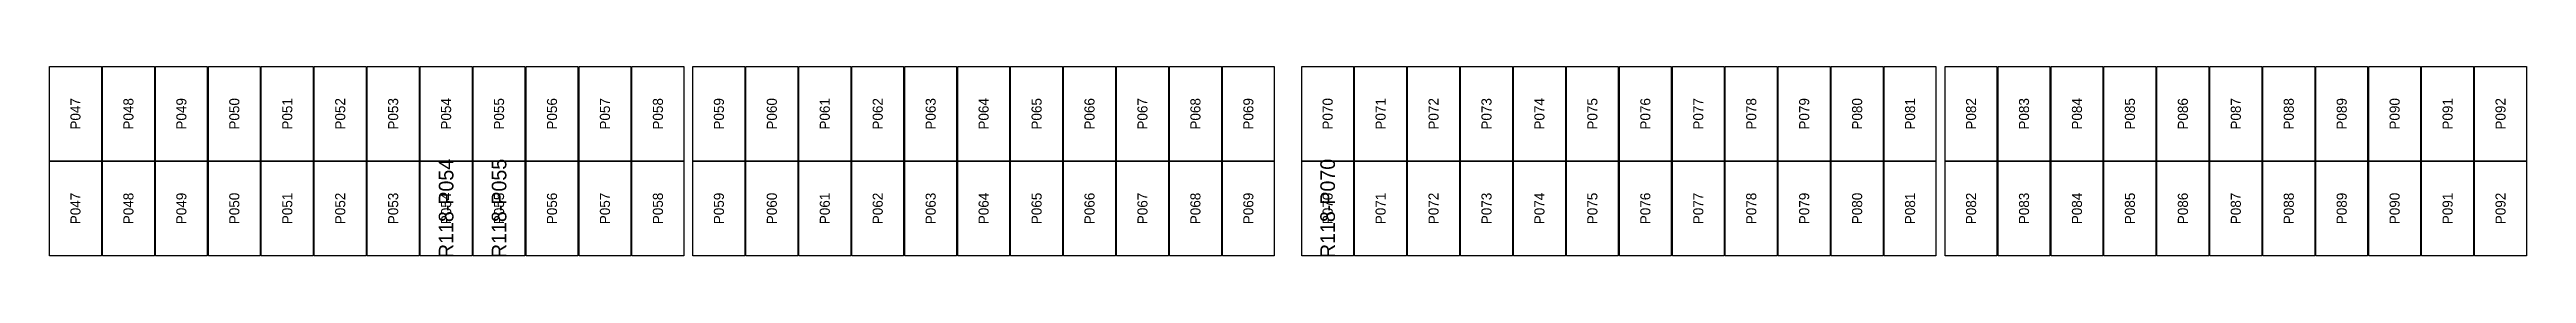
# Model space of a CAD drawing. Extents: x 296295 to 296770, y 651564 to 652121.
# Drawn here: x 296605.6 to 296659.8, y 651645.4 to 651649.5 of the extents above; entities that cross this region are included whole.
import ezdxf
from ezdxf.enums import TextEntityAlignment as Align

# ---------------------------------------------------------------- set-up
doc = ezdxf.new("R2010")
doc.units = 0

msp = doc.modelspace()

# ---------------------------------------------------------------- texts
at = {"layer": 'DEFECT_LABELS'}
for s, p in [('R118-P054', (296614.305, 651646.408)), ('R118-P055', (296615.463, 651646.408)), ('R118-P070', (296633.585, 651646.408))]:
    msp.add_text(s, height=0.32, rotation=90, dxfattribs=at).set_placement(p, align=Align.MIDDLE_CENTER)
at = {"layer": 'PANEL_POSITION'}
for s, p in [('P047', (296606.199, 651648.471)), ('P048', (296607.357, 651648.471)), ('P049', (296608.515, 651648.471)), ('P050', (296609.673, 651648.471)), ('P051', (296610.831, 651648.471)), ('P052', (296611.989, 651648.471)), ('P053', (296613.147, 651648.471)), ('P054', (296614.305, 651648.471)), ('P055', (296615.463, 651648.471)), ('P056', (296616.621, 651648.471)), ('P057', (296617.779, 651648.471)), ('P058', (296618.937, 651648.471)), ('P059', (296620.271, 651648.471)), ('P060', (296621.429, 651648.471)), ('P061', (296622.587, 651648.471)), ('P062', (296623.745, 651648.471)), ('P063', (296624.903, 651648.471)), ('P064', (296626.061, 651648.471)), ('P065', (296627.219, 651648.471)), ('P066', (296628.377, 651648.471)), ('P067', (296629.535, 651648.471)), ('P068', (296630.693, 651648.471)), ('P069', (296631.851, 651648.471)), ('P070', (296633.585, 651648.471)), ('P071', (296634.743, 651648.471)), ('P072', (296635.901, 651648.471)), ('P073', (296637.059, 651648.471)), ('P074', (296638.217, 651648.471)), ('P075', (296639.375, 651648.471)), ('P076', (296640.533, 651648.471)), ('P077', (296641.691, 651648.471)), ('P078', (296642.849, 651648.471)), ('P079', (296644.007, 651648.471)), ('P080', (296645.165, 651648.471)), ('P081', (296646.323, 651648.471)), ('P082', (296647.657, 651648.471)), ('P083', (296648.815, 651648.471)), ('P084', (296649.973, 651648.471)), ('P085', (296651.131, 651648.471)), ('P086', (296652.289, 651648.471)), ('P087', (296653.447, 651648.471)), ('P088', (296654.605, 651648.471)), ('P089', (296655.763, 651648.471)), ('P090', (296656.921, 651648.471)), ('P091', (296658.079, 651648.471)), ('P092', (296659.237, 651648.471)), ('P047', (296606.199, 651646.408)), ('P048', (296607.357, 651646.408)), ('P049', (296608.515, 651646.408)), ('P050', (296609.673, 651646.408)), ('P051', (296610.831, 651646.408)), ('P052', (296611.989, 651646.408)), ('P053', (296613.147, 651646.408)), ('P054', (296614.305, 651646.408)), ('P055', (296615.463, 651646.408)), ('P056', (296616.621, 651646.408)), ('P057', (296617.779, 651646.408)), ('P058', (296618.937, 651646.408)), ('P059', (296620.271, 651646.408)), ('P060', (296621.429, 651646.408)), ('P061', (296622.587, 651646.408)), ('P062', (296623.745, 651646.408)), ('P063', (296624.903, 651646.408)), ('P064', (296626.061, 651646.408)), ('P065', (296627.219, 651646.408)), ('P066', (296628.377, 651646.408)), ('P067', (296629.535, 651646.408)), ('P068', (296630.693, 651646.408)), ('P069', (296631.851, 651646.408)), ('P070', (296633.585, 651646.408)), ('P071', (296634.743, 651646.408)), ('P072', (296635.901, 651646.408)), ('P073', (296637.059, 651646.408)), ('P074', (296638.217, 651646.408)), ('P075', (296639.375, 651646.408)), ('P076', (296640.533, 651646.408)), ('P077', (296641.691, 651646.408)), ('P078', (296642.849, 651646.408)), ('P079', (296644.007, 651646.408)), ('P080', (296645.165, 651646.408)), ('P081', (296646.323, 651646.408)), ('P082', (296647.657, 651646.408)), ('P083', (296648.815, 651646.408)), ('P084', (296649.973, 651646.408)), ('P085', (296651.131, 651646.408)), ('P086', (296652.289, 651646.408)), ('P087', (296653.447, 651646.408)), ('P088', (296654.605, 651646.408)), ('P089', (296655.763, 651646.408)), ('P090', (296656.921, 651646.408)), ('P091', (296658.079, 651646.408)), ('P092', (296659.237, 651646.408))]:
    msp.add_text(s, height=0.22, rotation=90, dxfattribs=at).set_placement(p, align=Align.MIDDLE_CENTER)

# ---------------------------------------------------------------- linework, layer by layer
at = {"layer": 'DEFECTIVE_PANELS'}
for points in [[(296613.738, 651647.44), (296614.872, 651647.44), (296614.872, 651645.377), (296613.738, 651645.377)], [(296614.896, 651647.44), (296616.03, 651647.44), (296616.03, 651645.377), (296614.896, 651645.377)], [(296633.018, 651647.44), (296634.152, 651647.44), (296634.152, 651645.377), (296633.018, 651645.377)]]:
    msp.add_lwpolyline(points, close=True, dxfattribs=at)
at = {"layer": 'PANELS_MASTER'}
for points in [[(296605.632, 651649.503), (296606.766, 651649.503), (296606.766, 651647.44), (296605.632, 651647.44)], [(296606.79, 651649.503), (296607.924, 651649.503), (296607.924, 651647.44), (296606.79, 651647.44)], [(296607.948, 651649.503), (296609.082, 651649.503), (296609.082, 651647.44), (296607.948, 651647.44)], [(296609.106, 651649.503), (296610.24, 651649.503), (296610.24, 651647.44), (296609.106, 651647.44)], [(296610.264, 651649.503), (296611.398, 651649.503), (296611.398, 651647.44), (296610.264, 651647.44)], [(296611.422, 651649.503), (296612.556, 651649.503), (296612.556, 651647.44), (296611.422, 651647.44)], [(296612.58, 651649.503), (296613.714, 651649.503), (296613.714, 651647.44), (296612.58, 651647.44)], [(296613.738, 651649.503), (296614.872, 651649.503), (296614.872, 651647.44), (296613.738, 651647.44)], [(296614.896, 651649.503), (296616.03, 651649.503), (296616.03, 651647.44), (296614.896, 651647.44)], [(296616.054, 651649.503), (296617.188, 651649.503), (296617.188, 651647.44), (296616.054, 651647.44)], [(296617.212, 651649.503), (296618.346, 651649.503), (296618.346, 651647.44), (296617.212, 651647.44)], [(296618.37, 651649.503), (296619.504, 651649.503), (296619.504, 651647.44), (296618.37, 651647.44)], [(296619.704, 651649.503), (296620.838, 651649.503), (296620.838, 651647.44), (296619.704, 651647.44)], [(296620.862, 651649.503), (296621.996, 651649.503), (296621.996, 651647.44), (296620.862, 651647.44)], [(296622.02, 651649.503), (296623.154, 651649.503), (296623.154, 651647.44), (296622.02, 651647.44)], [(296623.178, 651649.503), (296624.312, 651649.503), (296624.312, 651647.44), (296623.178, 651647.44)], [(296624.336, 651649.503), (296625.47, 651649.503), (296625.47, 651647.44), (296624.336, 651647.44)], [(296625.494, 651649.503), (296626.628, 651649.503), (296626.628, 651647.44), (296625.494, 651647.44)], [(296626.652, 651649.503), (296627.786, 651649.503), (296627.786, 651647.44), (296626.652, 651647.44)], [(296627.81, 651649.503), (296628.944, 651649.503), (296628.944, 651647.44), (296627.81, 651647.44)], [(296628.968, 651649.503), (296630.102, 651649.503), (296630.102, 651647.44), (296628.968, 651647.44)], [(296630.126, 651649.503), (296631.26, 651649.503), (296631.26, 651647.44), (296630.126, 651647.44)], [(296631.284, 651649.503), (296632.418, 651649.503), (296632.418, 651647.44), (296631.284, 651647.44)], [(296633.018, 651649.503), (296634.152, 651649.503), (296634.152, 651647.44), (296633.018, 651647.44)], [(296634.176, 651649.503), (296635.31, 651649.503), (296635.31, 651647.44), (296634.176, 651647.44)], [(296635.334, 651649.503), (296636.468, 651649.503), (296636.468, 651647.44), (296635.334, 651647.44)], [(296636.492, 651649.503), (296637.626, 651649.503), (296637.626, 651647.44), (296636.492, 651647.44)], [(296637.65, 651649.503), (296638.784, 651649.503), (296638.784, 651647.44), (296637.65, 651647.44)], [(296638.808, 651649.503), (296639.942, 651649.503), (296639.942, 651647.44), (296638.808, 651647.44)], [(296639.966, 651649.503), (296641.1, 651649.503), (296641.1, 651647.44), (296639.966, 651647.44)], [(296641.124, 651649.503), (296642.258, 651649.503), (296642.258, 651647.44), (296641.124, 651647.44)], [(296642.282, 651649.503), (296643.416, 651649.503), (296643.416, 651647.44), (296642.282, 651647.44)], [(296643.44, 651649.503), (296644.574, 651649.503), (296644.574, 651647.44), (296643.44, 651647.44)], [(296644.598, 651649.503), (296645.732, 651649.503), (296645.732, 651647.44), (296644.598, 651647.44)], [(296645.756, 651649.503), (296646.89, 651649.503), (296646.89, 651647.44), (296645.756, 651647.44)], [(296647.09, 651649.503), (296648.224, 651649.503), (296648.224, 651647.44), (296647.09, 651647.44)], [(296648.248, 651649.503), (296649.382, 651649.503), (296649.382, 651647.44), (296648.248, 651647.44)], [(296649.406, 651649.503), (296650.54, 651649.503), (296650.54, 651647.44), (296649.406, 651647.44)], [(296650.564, 651649.503), (296651.698, 651649.503), (296651.698, 651647.44), (296650.564, 651647.44)], [(296651.722, 651649.503), (296652.856, 651649.503), (296652.856, 651647.44), (296651.722, 651647.44)], [(296652.88, 651649.503), (296654.014, 651649.503), (296654.014, 651647.44), (296652.88, 651647.44)], [(296654.038, 651649.503), (296655.172, 651649.503), (296655.172, 651647.44), (296654.038, 651647.44)], [(296655.196, 651649.503), (296656.33, 651649.503), (296656.33, 651647.44), (296655.196, 651647.44)], [(296656.354, 651649.503), (296657.488, 651649.503), (296657.488, 651647.44), (296656.354, 651647.44)], [(296657.512, 651649.503), (296658.646, 651649.503), (296658.646, 651647.44), (296657.512, 651647.44)], [(296658.67, 651649.503), (296659.804, 651649.503), (296659.804, 651647.44), (296658.67, 651647.44)], [(296605.632, 651647.44), (296606.766, 651647.44), (296606.766, 651645.377), (296605.632, 651645.377)], [(296606.79, 651647.44), (296607.924, 651647.44), (296607.924, 651645.377), (296606.79, 651645.377)], [(296607.948, 651647.44), (296609.082, 651647.44), (296609.082, 651645.377), (296607.948, 651645.377)], [(296609.106, 651647.44), (296610.24, 651647.44), (296610.24, 651645.377), (296609.106, 651645.377)], [(296610.264, 651647.44), (296611.398, 651647.44), (296611.398, 651645.377), (296610.264, 651645.377)], [(296611.422, 651647.44), (296612.556, 651647.44), (296612.556, 651645.377), (296611.422, 651645.377)], [(296612.58, 651647.44), (296613.714, 651647.44), (296613.714, 651645.377), (296612.58, 651645.377)], [(296616.054, 651647.44), (296617.188, 651647.44), (296617.188, 651645.377), (296616.054, 651645.377)], [(296617.212, 651647.44), (296618.346, 651647.44), (296618.346, 651645.377), (296617.212, 651645.377)], [(296618.37, 651647.44), (296619.504, 651647.44), (296619.504, 651645.377), (296618.37, 651645.377)], [(296619.704, 651647.44), (296620.838, 651647.44), (296620.838, 651645.377), (296619.704, 651645.377)], [(296620.862, 651647.44), (296621.996, 651647.44), (296621.996, 651645.377), (296620.862, 651645.377)], [(296622.02, 651647.44), (296623.154, 651647.44), (296623.154, 651645.377), (296622.02, 651645.377)], [(296623.178, 651647.44), (296624.312, 651647.44), (296624.312, 651645.377), (296623.178, 651645.377)], [(296624.336, 651647.44), (296625.47, 651647.44), (296625.47, 651645.377), (296624.336, 651645.377)], [(296625.494, 651647.44), (296626.628, 651647.44), (296626.628, 651645.377), (296625.494, 651645.377)], [(296626.652, 651647.44), (296627.786, 651647.44), (296627.786, 651645.377), (296626.652, 651645.377)], [(296627.81, 651647.44), (296628.944, 651647.44), (296628.944, 651645.377), (296627.81, 651645.377)], [(296628.968, 651647.44), (296630.102, 651647.44), (296630.102, 651645.377), (296628.968, 651645.377)], [(296630.126, 651647.44), (296631.26, 651647.44), (296631.26, 651645.377), (296630.126, 651645.377)], [(296631.284, 651647.44), (296632.418, 651647.44), (296632.418, 651645.377), (296631.284, 651645.377)], [(296634.176, 651647.44), (296635.31, 651647.44), (296635.31, 651645.377), (296634.176, 651645.377)], [(296635.334, 651647.44), (296636.468, 651647.44), (296636.468, 651645.377), (296635.334, 651645.377)], [(296636.492, 651647.44), (296637.626, 651647.44), (296637.626, 651645.377), (296636.492, 651645.377)], [(296637.65, 651647.44), (296638.784, 651647.44), (296638.784, 651645.377), (296637.65, 651645.377)], [(296638.808, 651647.44), (296639.942, 651647.44), (296639.942, 651645.377), (296638.808, 651645.377)], [(296639.966, 651647.44), (296641.1, 651647.44), (296641.1, 651645.377), (296639.966, 651645.377)], [(296641.124, 651647.44), (296642.258, 651647.44), (296642.258, 651645.377), (296641.124, 651645.377)], [(296642.282, 651647.44), (296643.416, 651647.44), (296643.416, 651645.377), (296642.282, 651645.377)], [(296643.44, 651647.44), (296644.574, 651647.44), (296644.574, 651645.377), (296643.44, 651645.377)], [(296644.598, 651647.44), (296645.732, 651647.44), (296645.732, 651645.377), (296644.598, 651645.377)], [(296645.756, 651647.44), (296646.89, 651647.44), (296646.89, 651645.377), (296645.756, 651645.377)], [(296647.09, 651647.44), (296648.224, 651647.44), (296648.224, 651645.377), (296647.09, 651645.377)], [(296648.248, 651647.44), (296649.382, 651647.44), (296649.382, 651645.377), (296648.248, 651645.377)], [(296649.406, 651647.44), (296650.54, 651647.44), (296650.54, 651645.377), (296649.406, 651645.377)], [(296650.564, 651647.44), (296651.698, 651647.44), (296651.698, 651645.377), (296650.564, 651645.377)], [(296651.722, 651647.44), (296652.856, 651647.44), (296652.856, 651645.377), (296651.722, 651645.377)], [(296652.88, 651647.44), (296654.014, 651647.44), (296654.014, 651645.377), (296652.88, 651645.377)], [(296654.038, 651647.44), (296655.172, 651647.44), (296655.172, 651645.377), (296654.038, 651645.377)], [(296655.196, 651647.44), (296656.33, 651647.44), (296656.33, 651645.377), (296655.196, 651645.377)], [(296656.354, 651647.44), (296657.488, 651647.44), (296657.488, 651645.377), (296656.354, 651645.377)], [(296657.512, 651647.44), (296658.646, 651647.44), (296658.646, 651645.377), (296657.512, 651645.377)], [(296658.67, 651647.44), (296659.804, 651647.44), (296659.804, 651645.377), (296658.67, 651645.377)]]:
    msp.add_lwpolyline(points, close=True, dxfattribs=at)

msp.set_redraw_order([(e.dxf.handle, doc.entitydb.next_handle()) for e in msp.query("TEXT MTEXT ATTDEF DIMENSION ARC_DIMENSION")])  # texts and dimensions are drawn at this point

doc.saveas('drawing.dxf')
